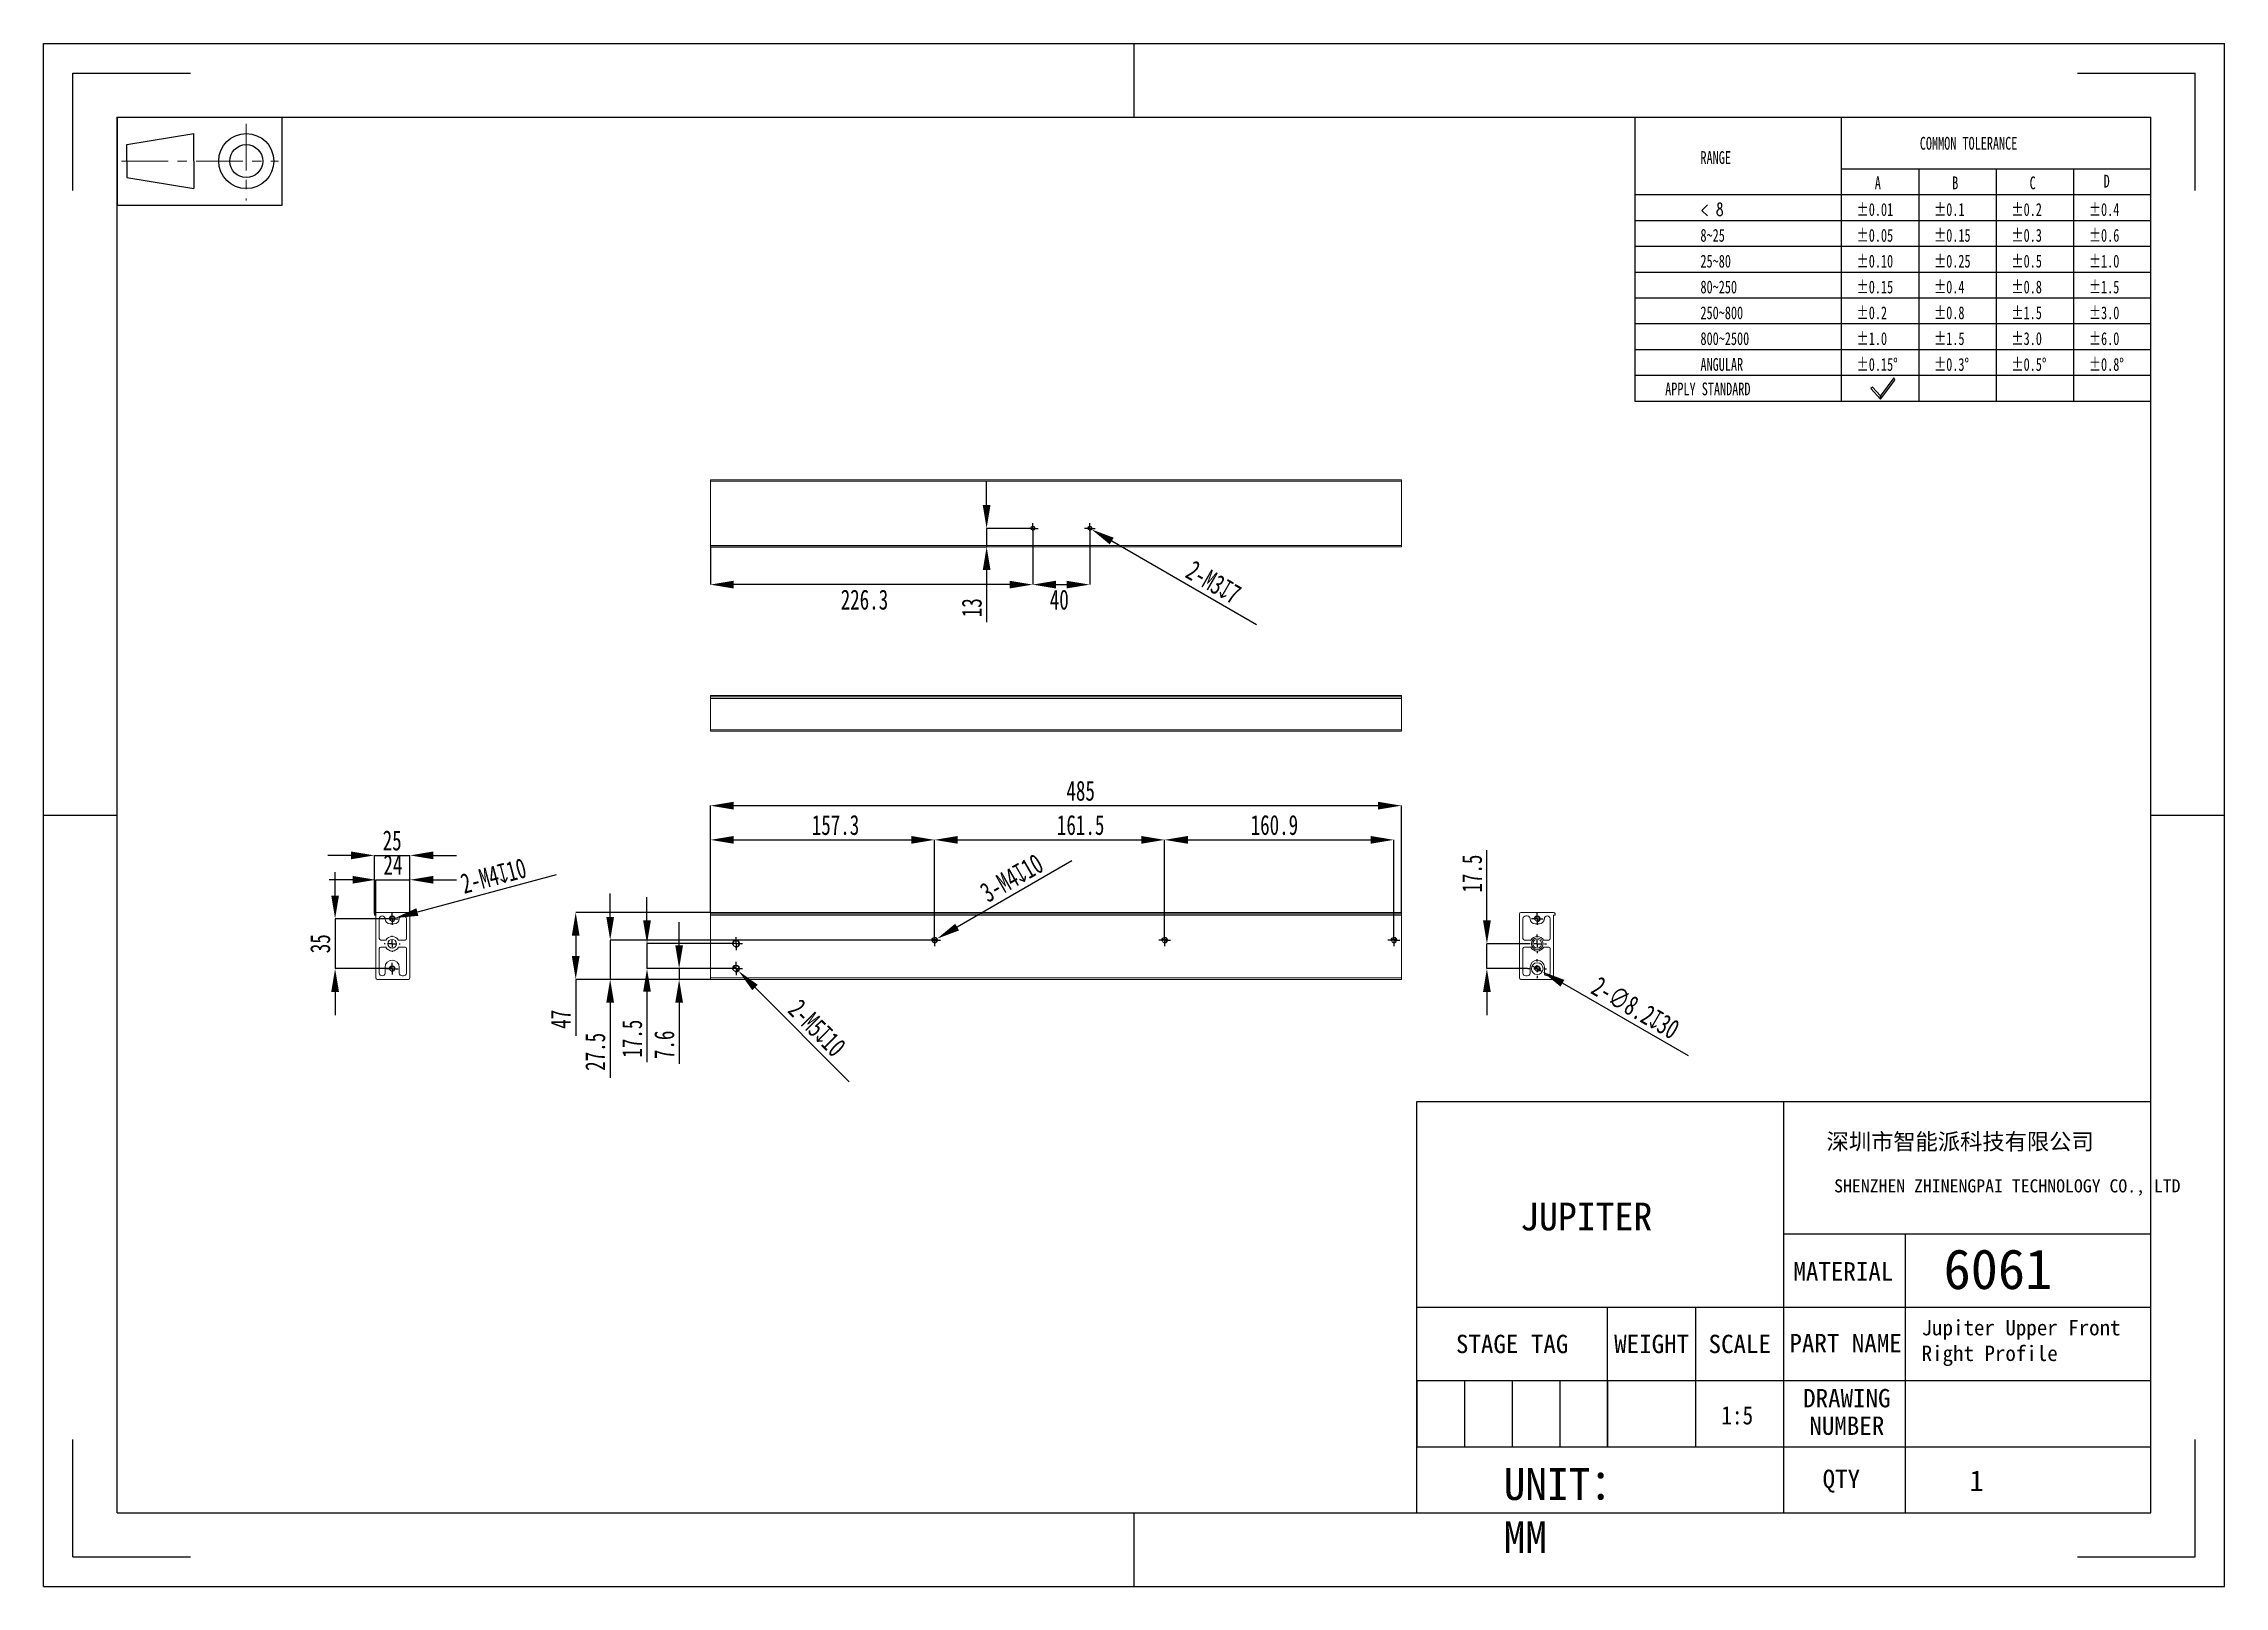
# Model space of a CAD drawing. Header units: millimetres. Extents: x 2 to 798, y 2 to 276.
# Drawn here: x 415.2 to 797.9, y 5.2 to 275.8 of the extents above; entities outside this region: 2.
import ezdxf

# ---------------------------------------------------------------- set-up
doc = ezdxf.new("R2010")
doc.units = ezdxf.units.MM
doc.header["$PDSIZE"] = -1
doc.linetypes.add('CENTER', pattern=[10.16, 6.35, -1.27, 1.27, -1.27])
doc.linetypes.add('CENTERX2', pattern=[20.32, 12.7, -2.54, 2.54, -2.54])
doc.layers.add('DEFAULT_1', color=7, linetype='CENTER', lineweight=18)
doc.layers.add('尺寸线层', color=3, linetype='Continuous', lineweight=18)
doc.layers.add('图框', color=7, linetype='Continuous')
doc.styles.add('SLDTEXTSTYLE4', font='TXT', dxfattribs={"width": 0.7})
doc.styles.add('SLDTEXTSTYLE5', font='TXT', dxfattribs={"width": 0.642857, "bigfont": 'bigfont'})
doc.styles.add('TEXTSTYLE_2', font='')
doc.styles.add('TEXTSTYLE_3', font='')
doc.styles.get('TEXTSTYLE_2').set_extended_font_data('宋体')
doc.styles.get('TEXTSTYLE_3').set_extended_font_data('宋体')
doc.dimstyles.new('SLDDIMSTYLE0', dxfattribs={"dimtxt": 3.5, "dimasz": 4.08, "dimexe": 0, "dimexo": 0.0625, "dimgap": 0.875, "dimtad": 2, "dimdec": 1, "dimlfac": 4, "dimrnd": 1e-09, "dimzin": 12, "dimdsep": 46, "dimtxsty": 'SLDTEXTSTYLE4', "dimsah": 1, "dimcen": 0.09, "dimadec": 0, "dimazin": 3, "dimtfac": 1, "dimtdec": 1, "dimtofl": 0, "dimtmove": 0, "dimatfit": 3, "dimfxl": 1, "dimfrac": 2, "dimtolj": 1, "dimtzin": 12, "dimarcsym": 0})
doc.dimstyles.new('SLDDIMSTYLE1', dxfattribs={"dimtxt": 3.5, "dimasz": 4.08, "dimexe": 0, "dimexo": 0.0625, "dimgap": 0.875, "dimtad": 2, "dimdec": 1, "dimlfac": 4, "dimrnd": 1e-09, "dimzin": 12, "dimdsep": 46, "dimtxsty": 'SLDTEXTSTYLE4', "dimsah": 1, "dimcen": 0.09, "dimadec": 0, "dimazin": 3, "dimtfac": 1, "dimtofl": 0, "dimtmove": 0, "dimatfit": 3, "dimfxl": 1, "dimfrac": 2, "dimtolj": 1, "dimtzin": 12, "dimarcsym": 0})
doc.dimstyles.new('SLDDIMSTYLE2', dxfattribs={"dimtxt": 3.5, "dimasz": 4.08, "dimexe": 0, "dimexo": 0.0625, "dimgap": 0.875, "dimtad": 2, "dimdec": 1, "dimlfac": 4, "dimrnd": 1e-09, "dimzin": 12, "dimdsep": 46, "dimtxsty": 'SLDTEXTSTYLE4', "dimsah": 1, "dimcen": 0.09, "dimadec": 0, "dimazin": 3, "dimtfac": 1, "dimtdec": 1, "dimtmove": 0, "dimatfit": 0, "dimfxl": 1, "dimfrac": 2, "dimtolj": 1, "dimtzin": 12, "dimarcsym": 0})
doc.dimstyles.new('SLDDIMSTYLE3', dxfattribs={"dimtxt": 3.5, "dimasz": 4.08, "dimexe": 0, "dimexo": 0.0625, "dimgap": 0.875, "dimtad": 2, "dimdec": 1, "dimlfac": 4, "dimrnd": 1e-09, "dimzin": 12, "dimdsep": 46, "dimtxsty": 'SLDTEXTSTYLE4', "dimblk1": 'NONE', "dimsah": 1, "dimcen": 0, "dimadec": 0, "dimazin": 3, "dimtfac": 1, "dimtdec": 1, "dimtmove": 0, "dimatfit": 3, "dimldrblk": 'NONE', "dimfxl": 1, "dimfrac": 2, "dimtolj": 1, "dimtzin": 12, "dimarcsym": 0})
doc.dimstyles.new('SLDDIMSTYLE4', dxfattribs={"dimtxt": 3.5, "dimasz": 4.08, "dimexe": 0, "dimexo": 0.0625, "dimgap": 0.875, "dimtad": 2, "dimdec": 1, "dimlfac": 4, "dimrnd": 1e-09, "dimzin": 12, "dimdsep": 46, "dimtxsty": 'SLDTEXTSTYLE4', "dimblk1": 'NONE', "dimsah": 1, "dimcen": 0, "dimadec": 0, "dimazin": 3, "dimtfac": 1, "dimtdec": 1, "dimtmove": 0, "dimatfit": 3, "dimldrblk": 'NONE', "dimfxl": 1, "dimfrac": 2, "dimtolj": 1, "dimtzin": 12, "dimarcsym": 0})

msp = doc.modelspace()

# ---------------------------------------------------------------- texts
at = {"attachment_point": 1}
for s, insert, char_height, width, style in [('RANGE', (705.984, 256.949), 2.246, 22.05942, 'SLDTEXTSTYLE4'), ('COMMON TOLERANCE', (744.476, 259.449), 2.24599, 73.94176, 'SLDTEXTSTYLE4'), ('D', (776.732, 252.81), 2.246, 3.19312, 'SLDTEXTSTYLE4'), ('A', (736.577, 252.505), 2.246, 3.245, 'SLDTEXTSTYLE4'), ('B', (750.163, 252.505), 2.246, 3.19312, 'SLDTEXTSTYLE4'), ('C', (763.748, 252.505), 2.246, 3.23085, 'SLDTEXTSTYLE4'), ('< 8', (705.984, 247.835), 2.246, 10.7794, 'SLDTEXTSTYLE5'), ('%%P0.01', (733.381, 247.835), 2.246, 15.72506, 'SLDTEXTSTYLE4'), ('%%P0.1', (746.967, 247.835), 2.246, 11.79144, 'SLDTEXTSTYLE4'), ('%%P0.2', (760.553, 247.835), 2.246, 13.41394, 'SLDTEXTSTYLE4'), ('%%P0.4', (774.139, 247.835), 2.246, 13.36206, 'SLDTEXTSTYLE4'), ('8~25', (705.984, 243.307), 2.246, 17.39473, 'SLDTEXTSTYLE4'), ('%%P0.05', (733.381, 243.307), 2.246, 17.34757, 'SLDTEXTSTYLE4'), ('%%P0.15', (746.967, 243.307), 2.246, 16.5599, 'SLDTEXTSTYLE4'), ('%%P0.3', (760.553, 243.307), 2.246, 13.41394, 'SLDTEXTSTYLE4'), ('%%P0.6', (774.139, 243.307), 2.246, 13.41394, 'SLDTEXTSTYLE4'), ('25~80', (705.984, 238.778), 2.246, 21.32836, 'SLDTEXTSTYLE4'), ('%%P0.10', (733.381, 238.778), 2.246, 15.77695, 'SLDTEXTSTYLE4'), ('%%P0.25', (746.967, 238.778), 2.246, 18.13052, 'SLDTEXTSTYLE4'), ('%%P0.5', (760.553, 238.778), 2.246, 13.41394, 'SLDTEXTSTYLE4'), ('%%P1.0', (774.139, 238.778), 2.246, 11.84332, 'SLDTEXTSTYLE4'), ('80~250', (705.984, 234.249), 2.246, 25.26198, 'SLDTEXTSTYLE4'), ('%%P0.15', (733.381, 234.249), 2.246, 16.5599, 'SLDTEXTSTYLE4'), ('%%P0.4', (746.967, 234.249), 2.246, 13.36206, 'SLDTEXTSTYLE4'), ('%%P0.8', (760.553, 234.249), 2.246, 13.41394, 'SLDTEXTSTYLE4'), ('%%P1.5', (774.139, 234.249), 2.246, 12.62627, 'SLDTEXTSTYLE4'), ('250~800', (705.984, 229.721), 2.246, 29.1956, 'SLDTEXTSTYLE4'), ('%%P0.2', (733.381, 229.721), 2.246, 13.41394, 'SLDTEXTSTYLE4'), ('%%P0.8', (746.967, 229.721), 2.246, 13.41394, 'SLDTEXTSTYLE4'), ('%%P1.5', (760.553, 229.721), 2.246, 12.62627, 'SLDTEXTSTYLE4'), ('%%P3.0', (774.139, 229.721), 2.246, 13.41394, 'SLDTEXTSTYLE4'), ('800~2500', (705.984, 225.192), 2.246, 33.12923, 'SLDTEXTSTYLE4'), ('%%P1.0', (733.381, 225.192), 2.246, 11.84332, 'SLDTEXTSTYLE4'), ('%%P1.5', (746.967, 225.192), 2.246, 12.62627, 'SLDTEXTSTYLE4'), ('%%P3.0', (760.553, 225.192), 2.246, 13.41394, 'SLDTEXTSTYLE4'), ('%%P6.0', (774.139, 225.192), 2.246, 13.41394, 'SLDTEXTSTYLE4'), ('ANGULAR', (705.984, 220.663), 2.246, 31.54446, 'SLDTEXTSTYLE4'), ('%%P0.15%%D', (733.381, 220.663), 2.246, 19.72472, 'SLDTEXTSTYLE4'), ('%%P0.3%%D', (746.967, 220.663), 2.246, 16.57876, 'SLDTEXTSTYLE4'), ('%%P0.5%%D', (760.553, 220.663), 2.246, 16.57876, 'SLDTEXTSTYLE4'), ('%%P0.8%%D', (774.139, 220.663), 2.246, 16.57876, 'SLDTEXTSTYLE4'), ('APPLY STANDARD', (699.79, 216.365), 2.24599, 64.56049, 'SLDTEXTSTYLE4')]:
    msp.add_mtext(s, dxfattribs=dict(at, insert=insert, char_height=char_height, width=width, style=style))
at = {"color": 7, "linetype": 'Continuous', "insert": (751.55, 84.663), "char_height": 2.86391, "width": 67.94821, "attachment_point": 2, "style": 'TEXTSTYLE_2'}
msp.add_mtext('深圳市智能派科技有限公司', dxfattribs=at)
at = {"color": 7, "linetype": 'Continuous', "attachment_point": 2, "line_spacing_factor": 0.9, "style": 'TEXTSTYLE_3'}
for s, insert, char_height, width in [('MATERIAL\\P ', (731.063, 62.081), 3.2212, 46.56486), ('STAGE TAG ', (672.938, 49.35), 3.2212, 38.95697), ('WEIGHT', (697.42, 49.35), 3.2212, 14.15588), ('SCALE', (712.882, 49.35), 3.2212, 14.15588), ('PART NAME', (731.456, 49.497), 3.2212, 26.98848), ('DRAWING NUMBER', (731.671, 39.842), 3.22125, 26.98848), ('QTY', (730.706, 25.689), 3.2212, 35.95561)]:
    msp.add_mtext(s, dxfattribs=dict(at, insert=insert, char_height=char_height, width=width))
at = {"insert": (709.639, 33.57), "char_height": 3.22125, "width": 7.72133, "attachment_point": 7}
msp.add_mtext('{\\W0.85;1:5}', dxfattribs=at)
at = {"layer": '尺寸线层', "attachment_point": 1}
for s, insert, char_height, width in [('SHENZHEN ZHINENGPAI TECHNOLOGY CO., LTD', (729.443, 76.61), 2.29113, 64.82652), ('JUPITER', (674.341, 72.528), 4.8671, 39.72038), ('6061', (748.654, 64.365), 7, 24.85263), ('UNIT：MM', (671.455, 25.962), 5.5885, 21.66224)]:
    msp.add_mtext(s, dxfattribs=dict(at, insert=insert, char_height=char_height, width=width))
at = {"layer": '尺寸线层', "linetype": 'CENTERX2', "insert": (744.801, 51.944), "char_height": 3.6, "width": 45.60353, "attachment_point": 1}
msp.add_mtext('{\\H0.75x;Jupiter Upper Front Right Profile}', dxfattribs=at)
at = {"layer": '尺寸线层', "ltscale": 0.2, "insert": (753.203, 25.579), "char_height": 3.65, "width": 21.89288, "attachment_point": 1}
msp.add_mtext('1\\P\\P', dxfattribs=at)

# ---------------------------------------------------------------- blocks, each defined once
blk = doc.blocks.new('96_1')
at = {"color": 7, "linetype": 'Continuous'}
for p, q in [((-11.25, 6), (-11.25, -6)), ((11.25, -6), (11.25, 6)), ((-9.93, 2.25), (-0.82, 3.75)), ((-0.82, 0), (-0.82, 3.75)), ((-9.93, 0), (-9.93, 2.25)), ((-9.93, 0), (-9.93, -2.25)), ((-0.82, 0), (-0.82, -3.75)), ((-9.93, -2.25), (-0.82, -3.75)), ((-11.25, -6), (11.25, -6))]:
    blk.add_line(p, q, dxfattribs=at)
for radius in [3.75, 2.25]:
    blk.add_circle((6.34, 0), radius, dxfattribs=at)
at = {"layer": 'DEFAULT_1', "color": 1, "linetype": 'CENTER'}
for p, q in [((6.34, 5.05), (6.34, -5.36)), ((-10.64, 0), (10.74, 0))]:
    blk.add_line(p, q, dxfattribs=at)
blk = doc.blocks.new('*D40')
at = {"layer": 'Defpoints', "color": 0, "transparency": 16777216}
for p in [(653.5, 142.15), (532.25, 123.43), (653.5, 123.43)]:
    blk.add_point(p, dxfattribs=at)
at = {"layer": '图框', "color": 0, "lineweight": -2, "transparency": 16777216}
for p, q in [((532.25, 123.49), (532.25, 142.15)), ((536.33, 142.15), (649.42, 142.15)), ((653.5, 123.49), (653.5, 142.15))]:
    blk.add_line(p, q, dxfattribs=at)
at = {"layer": '图框', "color": 0, "transparency": 16777216}
for points in [[(536.33, 142.83), (536.33, 141.47), (532.25, 142.15)], [(649.42, 142.83), (649.42, 141.47), (653.5, 142.15)]]:
    blk.add_solid(points, dxfattribs=at)
at = {"layer": '图框', "color": 0, "transparency": 16777216, "insert": (597.22, 146.52), "char_height": 3.5, "attachment_point": 2, "style": 'SLDTEXTSTYLE4'}
blk.add_mtext('\\A1;485', dxfattribs=at)
blk = doc.blocks.new('*D45')
at = {"layer": 'Defpoints', "color": 0, "transparency": 16777216}
for p in [(571.58, 136.15), (532.25, 123.43), (571.58, 118.56)]:
    blk.add_point(p, dxfattribs=at)
at = {"layer": '图框', "color": 0, "lineweight": -2, "transparency": 16777216}
for p, q in [((532.25, 123.49), (532.25, 136.15)), ((536.33, 136.15), (567.5, 136.15)), ((571.58, 118.62), (571.58, 136.15))]:
    blk.add_line(p, q, dxfattribs=at)
at = {"layer": '图框', "color": 0, "transparency": 16777216}
for points in [[(536.33, 136.83), (536.33, 135.47), (532.25, 136.15)], [(567.5, 136.83), (567.5, 135.47), (571.58, 136.15)]]:
    blk.add_solid(points, dxfattribs=at)
at = {"layer": '图框', "color": 0, "transparency": 16777216, "insert": (554.2, 140.52), "char_height": 3.5, "attachment_point": 2, "style": 'SLDTEXTSTYLE4'}
blk.add_mtext('\\A1;157.3', dxfattribs=at)
blk = doc.blocks.new('*D46')
at = {"layer": 'Defpoints', "color": 0, "transparency": 16777216}
for p in [(611.95, 136.15), (571.58, 118.56), (611.95, 118.56)]:
    blk.add_point(p, dxfattribs=at)
at = {"layer": '图框', "color": 0, "lineweight": -2, "transparency": 16777216}
for p, q in [((571.58, 118.62), (571.58, 136.15)), ((575.66, 136.15), (607.87, 136.15)), ((611.95, 118.62), (611.95, 136.15))]:
    blk.add_line(p, q, dxfattribs=at)
at = {"layer": '图框', "color": 0, "transparency": 16777216}
for points in [[(575.66, 136.83), (575.66, 135.47), (571.58, 136.15)], [(607.87, 136.83), (607.87, 135.47), (611.95, 136.15)]]:
    blk.add_solid(points, dxfattribs=at)
at = {"layer": '图框', "color": 0, "transparency": 16777216, "insert": (597.22, 140.52), "char_height": 3.5, "attachment_point": 2, "style": 'SLDTEXTSTYLE4'}
blk.add_mtext('\\A1;161.5', dxfattribs=at)
blk = doc.blocks.new('*D47')
at = {"layer": 'Defpoints', "color": 0, "transparency": 16777216}
for p in [(652.18, 136.15), (611.95, 118.56), (652.18, 118.56)]:
    blk.add_point(p, dxfattribs=at)
at = {"layer": '图框', "color": 0, "lineweight": -2, "transparency": 16777216}
for p, q in [((611.95, 118.62), (611.95, 136.15)), ((616.03, 136.15), (648.1, 136.15)), ((652.18, 118.62), (652.18, 136.15))]:
    blk.add_line(p, q, dxfattribs=at)
at = {"layer": '图框', "color": 0, "transparency": 16777216}
for points in [[(616.03, 136.83), (616.03, 135.47), (611.95, 136.15)], [(648.1, 136.83), (648.1, 135.47), (652.18, 136.15)]]:
    blk.add_solid(points, dxfattribs=at)
at = {"layer": '图框', "color": 0, "transparency": 16777216, "insert": (631.22, 140.52), "char_height": 3.5, "attachment_point": 2, "style": 'SLDTEXTSTYLE4'}
blk.add_mtext('\\A1;160.9', dxfattribs=at)
blk = doc.blocks.new('*D48')
at = {"layer": 'Defpoints', "color": 0, "transparency": 16777216}
for p in [(521.12, 117.96), (536.75, 117.96), (536.75, 113.58)]:
    blk.add_point(p, dxfattribs=at)
at = {"layer": '图框', "color": 0, "lineweight": -2, "transparency": 16777216}
for p, q in [((521.12, 122.04), (521.12, 126.12)), ((536.69, 117.96), (521.12, 117.96)), ((521.12, 117.96), (521.12, 113.58)), ((536.69, 113.58), (521.12, 113.58)), ((521.12, 109.5), (521.12, 97.14))]:
    blk.add_line(p, q, dxfattribs=at)
at = {"layer": '图框', "color": 0, "transparency": 16777216}
for points in [[(520.44, 122.04), (521.8, 122.04), (521.12, 117.96)], [(520.44, 109.5), (521.8, 109.5), (521.12, 113.58)]]:
    blk.add_solid(points, dxfattribs=at)
at = {"layer": '图框', "color": 0, "transparency": 16777216, "insert": (516.74, 101.28), "char_height": 3.5, "attachment_point": 2, "rotation": 90, "style": 'SLDTEXTSTYLE4'}
blk.add_mtext('\\A1;17.5', dxfattribs=at)
blk = doc.blocks.new('*D49')
at = {"layer": 'Defpoints', "color": 0, "transparency": 16777216}
for p in [(526.76, 111.68), (532.25, 111.68), (536.75, 113.58)]:
    blk.add_point(p, dxfattribs=at)
at = {"layer": '图框', "color": 0, "lineweight": -2, "transparency": 16777216}
for p, q in [((526.76, 117.66), (526.76, 121.74)), ((536.69, 113.58), (526.76, 113.58)), ((526.76, 113.58), (526.76, 111.68)), ((532.19, 111.68), (526.76, 111.68)), ((526.76, 107.6), (526.76, 96.87))]:
    blk.add_line(p, q, dxfattribs=at)
at = {"layer": '图框', "color": 0, "transparency": 16777216}
for points in [[(526.08, 117.66), (527.44, 117.66), (526.76, 113.58)], [(526.08, 107.6), (527.44, 107.6), (526.76, 111.68)]]:
    blk.add_solid(points, dxfattribs=at)
at = {"layer": '图框', "color": 0, "transparency": 16777216, "insert": (522.39, 100.2), "char_height": 3.5, "attachment_point": 2, "rotation": 90, "style": 'SLDTEXTSTYLE4'}
blk.add_mtext('\\A1;7.6', dxfattribs=at)
blk = doc.blocks.new('*D50')
at = {"layer": 'Defpoints', "color": 0, "transparency": 16777216}
for p in [(571.58, 118.56), (514.66, 111.68), (532.25, 111.68)]:
    blk.add_point(p, dxfattribs=at)
at = {"layer": '图框', "color": 0, "lineweight": -2, "transparency": 16777216}
for p, q in [((514.66, 122.64), (514.66, 126.72)), ((571.52, 118.56), (514.66, 118.56)), ((514.66, 118.56), (514.66, 111.68)), ((532.19, 111.68), (514.66, 111.68)), ((514.66, 107.6), (514.66, 94.42))]:
    blk.add_line(p, q, dxfattribs=at)
at = {"layer": '图框', "color": 0, "transparency": 16777216}
for points in [[(513.98, 122.64), (515.34, 122.64), (514.66, 118.56)], [(513.98, 107.6), (515.34, 107.6), (514.66, 111.68)]]:
    blk.add_solid(points, dxfattribs=at)
at = {"layer": '图框', "color": 0, "transparency": 16777216, "insert": (510.28, 98.97), "char_height": 3.5, "attachment_point": 2, "rotation": 90, "style": 'SLDTEXTSTYLE4'}
blk.add_mtext('\\A1;27.5', dxfattribs=at)
blk = doc.blocks.new('*D51')
at = {"layer": 'Defpoints', "color": 0, "transparency": 16777216}
for p in [(532.25, 123.43), (508.61, 111.68), (532.25, 111.68)]:
    blk.add_point(p, dxfattribs=at)
at = {"layer": '图框', "color": 0, "lineweight": -2, "transparency": 16777216}
for p, q in [((532.19, 123.43), (508.61, 123.43)), ((508.61, 119.35), (508.61, 115.76)), ((532.19, 111.68), (508.61, 111.68)), ((508.61, 111.68), (508.61, 101.77))]:
    blk.add_line(p, q, dxfattribs=at)
at = {"layer": '图框', "color": 0, "transparency": 16777216}
for points in [[(507.93, 119.35), (509.29, 119.35), (508.61, 123.43)], [(507.93, 115.76), (509.29, 115.76), (508.61, 111.68)]]:
    blk.add_solid(points, dxfattribs=at)
at = {"layer": '图框', "color": 0, "transparency": 16777216, "insert": (504.24, 104.68), "char_height": 3.5, "attachment_point": 2, "rotation": 90, "style": 'SLDTEXTSTYLE4'}
blk.add_mtext('\\A1;47', dxfattribs=at)
blk = doc.blocks.new('*D52')
at = {"layer": 'Defpoints', "color": 0, "transparency": 16777216}
for p in [(572.01, 118.81), (571.15, 118.31)]:
    blk.add_point(p, dxfattribs=at)
at = {"layer": '图框', "color": 0, "lineweight": -2, "transparency": 16777216}
for p, q in [((595.7, 132.48), (575.54, 120.85)), ((571.15, 118.31), (572.01, 118.81))]:
    blk.add_line(p, q, dxfattribs=at)
at = {"layer": '图框', "color": 0, "transparency": 16777216}
blk.add_solid([(575.2, 121.43), (575.88, 120.26), (572.01, 118.81)], dxfattribs=at)
at = {"layer": '图框', "color": 0, "transparency": 16777216, "insert": (579.21, 128.1), "char_height": 3.5, "attachment_point": 1, "rotation": 30, "style": 'SLDTEXTSTYLE4'}
blk.add_mtext('\\A1;3-M4{\\fGDT|b0|i0|c134|p2;x}10', dxfattribs=at)
blk = doc.blocks.new('_NONE')
blk = doc.blocks.new('*D53')
at = {"layer": 'Defpoints', "color": 0, "transparency": 16777216}
for p in [(536.31, 114.02), (537.2, 113.14)]:
    blk.add_point(p, dxfattribs=at)
at = {"layer": '图框', "color": 0, "lineweight": -2, "transparency": 16777216}
for p, q in [((536.31, 114.02), (537.2, 113.14)), ((556.61, 93.72), (540.08, 110.25))]:
    blk.add_line(p, q, dxfattribs=at)
at = {"layer": '图框', "color": 0, "transparency": 16777216}
blk.add_solid([(540.56, 110.73), (539.6, 109.77), (537.2, 113.14)], dxfattribs=at)
at = {"layer": '图框', "color": 0, "transparency": 16777216, "insert": (548.11, 108.51), "char_height": 3.5, "attachment_point": 1, "rotation": 315, "style": 'SLDTEXTSTYLE4'}
blk.add_mtext('\\A1;2-M5{\\fGDT|b0|i0|c134|p2;x}10', dxfattribs=at)
blk = doc.blocks.new('SW_CENTERMARKSYMBOL_0')
at = {"layer": '图框', "color": 0}
for p, q in [((-0.625, 0), (-1.15, 0)), ((0, 0), (-0.625, 0)), ((0, 0.625), (0, 1.15)), ((0, 0), (0, 0.625)), ((0, 0), (0, -0.625)), ((0, 0), (0.625, 0)), ((0.625, 0), (1.15, 0)), ((0, -0.625), (0, -1.15))]:
    blk.add_line(p, q, dxfattribs=at)
blk = doc.blocks.new('SW_CENTERMARKSYMBOL_1')
at = {"layer": '图框', "color": 0}
for p, q in [((-0.625, 0), (-1.15, 0)), ((0, 0), (-0.625, 0)), ((0, 0.625), (0, 1.15)), ((0, 0), (0, 0.625)), ((0, 0), (0, -0.625)), ((0, 0), (0.625, 0)), ((0.625, 0), (1.15, 0)), ((0, -0.625), (0, -1.15))]:
    blk.add_line(p, q, dxfattribs=at)
blk = doc.blocks.new('SW_CENTERMARKSYMBOL_2')
at = {"layer": '图框', "color": 0}
for p, q in [((-0.625, 0), (-1.0375, 0)), ((0, 0), (-0.625, 0)), ((0, 0.625), (0, 1.0375)), ((0, 0), (0, 0.625)), ((0, 0), (0, -0.625)), ((0, 0), (0.625, 0)), ((0.625, 0), (1.0375, 0)), ((0, -0.625), (0, -1.0375))]:
    blk.add_line(p, q, dxfattribs=at)
blk = doc.blocks.new('SW_CENTERMARKSYMBOL_3')
at = {"layer": '图框', "color": 0}
for p, q in [((-0.625, 0), (-1.0375, 0)), ((0, 0), (-0.625, 0)), ((0, 0.625), (0, 1.0375)), ((0, 0), (0, 0.625)), ((0, 0), (0, -0.625)), ((0, 0), (0.625, 0)), ((0.625, 0), (1.0375, 0)), ((0, -0.625), (0, -1.0375))]:
    blk.add_line(p, q, dxfattribs=at)
blk = doc.blocks.new('SW_CENTERMARKSYMBOL_4')
at = {"layer": '图框', "color": 0}
for p, q in [((-0.625, 0), (-1.0375, 0)), ((0, 0), (-0.625, 0)), ((0, 0.625), (0, 1.0375)), ((0, 0), (0, 0.625)), ((0, 0), (0, -0.625)), ((0, 0), (0.625, 0)), ((0.625, 0), (1.0375, 0)), ((0, -0.625), (0, -1.0375))]:
    blk.add_line(p, q, dxfattribs=at)
blk = doc.blocks.new('*D54')
at = {"layer": 'Defpoints', "color": 0, "transparency": 16777216}
for p in [(675.69, 117.93), (668.51, 113.56), (675.69, 113.56)]:
    blk.add_point(p, dxfattribs=at)
at = {"layer": '图框', "color": 0, "lineweight": -2, "transparency": 16777216}
for p, q in [((668.51, 122.01), (668.51, 134.37)), ((675.63, 117.93), (668.51, 117.93)), ((668.51, 113.56), (668.51, 117.93)), ((675.63, 113.56), (668.51, 113.56)), ((668.51, 109.48), (668.51, 105.4))]:
    blk.add_line(p, q, dxfattribs=at)
at = {"layer": '图框', "color": 0, "transparency": 16777216}
for points in [[(667.83, 122.01), (669.19, 122.01), (668.51, 117.93)], [(667.83, 109.48), (669.19, 109.48), (668.51, 113.56)]]:
    blk.add_solid(points, dxfattribs=at)
at = {"layer": '图框', "color": 0, "transparency": 16777216, "insert": (664.13, 130.23), "char_height": 3.5, "attachment_point": 2, "rotation": 90, "style": 'SLDTEXTSTYLE4'}
blk.add_mtext('\\A1;17.5', dxfattribs=at)
blk = doc.blocks.new('*D55')
at = {"layer": 'Defpoints', "color": 0, "transparency": 16777216}
for p in [(676.46, 114.07), (678.23, 113.04)]:
    blk.add_point(p, dxfattribs=at)
at = {"layer": '图框', "color": 0, "lineweight": -2, "transparency": 16777216}
for p, q in [((676.46, 114.07), (678.23, 113.04)), ((703.86, 98.25), (681.76, 111))]:
    blk.add_line(p, q, dxfattribs=at)
at = {"layer": '图框', "color": 0, "transparency": 16777216}
blk.add_solid([(682.1, 111.59), (681.42, 110.41), (678.23, 113.04)], dxfattribs=at)
at = {"layer": '图框', "color": 0, "transparency": 16777216, "insert": (688.28, 112.38), "char_height": 3.5, "attachment_point": 1, "rotation": 330, "style": 'SLDTEXTSTYLE4'}
blk.add_mtext('\\A1;2-∅8.2{\\fGDT;x}30', dxfattribs=at)
blk = doc.blocks.new('SW_CENTERMARKSYMBOL_5')
at = {"layer": '图框', "color": 0}
for p, q in [((-1.25, 0), (-1.65, 0)), ((0, 0), (-0.625, 0)), ((0, 1.25), (0, 1.65)), ((0, 0), (0, 0.625)), ((0, 0), (0, -0.625)), ((0, 0), (0.625, 0)), ((1.25, 0), (1.65, 0)), ((0, -1.25), (0, -1.65))]:
    blk.add_line(p, q, dxfattribs=at)
blk = doc.blocks.new('SW_CENTERMARKSYMBOL_6')
at = {"layer": '图框', "color": 0}
for p, q in [((-1.25, 0), (-1.65, 0)), ((0, 0), (-0.625, 0)), ((0, 1.25), (0, 1.65)), ((0, 0), (0, 0.625)), ((0, 0), (0, -0.625)), ((0, 0), (0.625, 0)), ((1.25, 0), (1.65, 0)), ((0, -1.25), (0, -1.65))]:
    blk.add_line(p, q, dxfattribs=at)
blk = doc.blocks.new('SW_CENTERMARKSYMBOL_7')
at = {"layer": '图框', "color": 0}
for p, q in [((-0.625, 0), (-1.0375, 0)), ((0, 0), (-0.625, 0)), ((0, 0.625), (0, 1.0375)), ((0, 0), (0, 0.625)), ((0, 0), (0, -0.625)), ((0, 0), (0.625, 0)), ((0.625, 0), (1.0375, 0)), ((0, -0.625), (0, -1.0375))]:
    blk.add_line(p, q, dxfattribs=at)
blk = doc.blocks.new('*D56')
at = {"layer": 'Defpoints', "color": 0, "transparency": 16777216}
for p in [(479.53, 133.43), (473.28, 123.18), (479.53, 123.18)]:
    blk.add_point(p, dxfattribs=at)
at = {"layer": '图框', "color": 0, "lineweight": -2, "transparency": 16777216}
for p, q in [((469.2, 133.43), (465.12, 133.43)), ((473.28, 123.24), (473.28, 133.43)), ((473.28, 133.43), (479.53, 133.43)), ((479.53, 123.24), (479.53, 133.43)), ((483.61, 133.43), (487.69, 133.43))]:
    blk.add_line(p, q, dxfattribs=at)
at = {"layer": '图框', "color": 0, "transparency": 16777216}
for points in [[(469.2, 134.11), (469.2, 132.75), (473.28, 133.43)], [(483.61, 134.11), (483.61, 132.75), (479.53, 133.43)]]:
    blk.add_solid(points, dxfattribs=at)
at = {"layer": '图框', "color": 0, "transparency": 16777216, "insert": (476.4, 137.81), "char_height": 3.5, "attachment_point": 2, "style": 'SLDTEXTSTYLE4'}
blk.add_mtext('\\A1;25', dxfattribs=at)
blk = doc.blocks.new('*D57')
at = {"layer": 'Defpoints', "color": 0, "transparency": 16777216}
for p in [(479.53, 129.15), (473.53, 122.93), (479.53, 123.18)]:
    blk.add_point(p, dxfattribs=at)
at = {"layer": '图框', "color": 0, "lineweight": -2, "transparency": 16777216}
for p, q in [((469.45, 129.15), (465.37, 129.15)), ((473.53, 122.99), (473.53, 129.15)), ((473.53, 129.15), (479.53, 129.15)), ((479.53, 123.24), (479.53, 129.15)), ((483.61, 129.15), (487.69, 129.15))]:
    blk.add_line(p, q, dxfattribs=at)
at = {"layer": '图框', "color": 0, "transparency": 16777216}
for points in [[(469.45, 129.83), (469.45, 128.47), (473.53, 129.15)], [(483.61, 129.83), (483.61, 128.47), (479.53, 129.15)]]:
    blk.add_solid(points, dxfattribs=at)
at = {"layer": '图框', "color": 0, "transparency": 16777216, "insert": (476.53, 133.53), "char_height": 3.5, "attachment_point": 2, "style": 'SLDTEXTSTYLE4'}
blk.add_mtext('\\A1;24', dxfattribs=at)
blk = doc.blocks.new('*D58')
at = {"layer": 'Defpoints', "color": 0, "transparency": 16777216}
for p in [(475.92, 122.18), (476.88, 122.43)]:
    blk.add_point(p, dxfattribs=at)
at = {"layer": '图框', "color": 0, "lineweight": -2, "transparency": 16777216}
for p, q in [((505.18, 130.02), (480.83, 123.49)), ((475.92, 122.18), (476.88, 122.43))]:
    blk.add_line(p, q, dxfattribs=at)
at = {"layer": '图框', "color": 0, "transparency": 16777216}
blk.add_solid([(480.65, 124.15), (481, 122.83), (476.88, 122.43)], dxfattribs=at)
at = {"layer": '图框', "color": 0, "transparency": 16777216, "insert": (488.12, 130.05), "char_height": 3.5, "attachment_point": 1, "rotation": 15, "style": 'SLDTEXTSTYLE4'}
blk.add_mtext('\\A1;2-M4{\\fGDT;x}10', dxfattribs=at)
blk = doc.blocks.new('*D59')
at = {"layer": 'Defpoints', "color": 0, "transparency": 16777216}
for p in [(476.4, 122.31), (466.39, 113.56), (476.4, 113.56)]:
    blk.add_point(p, dxfattribs=at)
at = {"layer": '图框', "color": 0, "lineweight": -2, "transparency": 16777216}
for p, q in [((466.39, 126.39), (466.39, 130.47)), ((476.34, 122.31), (466.39, 122.31)), ((466.39, 122.31), (466.39, 113.56)), ((476.34, 113.56), (466.39, 113.56)), ((466.39, 109.48), (466.39, 105.4))]:
    blk.add_line(p, q, dxfattribs=at)
at = {"layer": '图框', "color": 0, "transparency": 16777216}
for points in [[(465.71, 126.39), (467.07, 126.39), (466.39, 122.31)], [(465.71, 109.48), (467.07, 109.48), (466.39, 113.56)]]:
    blk.add_solid(points, dxfattribs=at)
at = {"layer": '图框', "color": 0, "transparency": 16777216, "insert": (462.01, 117.93), "char_height": 3.5, "attachment_point": 2, "rotation": 90, "style": 'SLDTEXTSTYLE4'}
blk.add_mtext('\\A1;35', dxfattribs=at)
blk = doc.blocks.new('SW_CENTERMARKSYMBOL_8')
at = {"layer": '图框', "color": 0}
for p, q in [((-1.25, 0), (-1.4, 0)), ((0, 0), (-0.625, 0)), ((0, 1.25), (0, 1.4)), ((0, 0), (0, 0.625)), ((0, 0), (0, -0.625)), ((0, 0), (0.625, 0)), ((1.25, 0), (1.4, 0)), ((0, -1.25), (0, -1.4))]:
    blk.add_line(p, q, dxfattribs=at)
blk = doc.blocks.new('SW_CENTERMARKSYMBOL_9')
at = {"layer": '图框', "color": 0}
for p, q in [((-0.625, 0), (-1.0375, 0)), ((0, 0), (-0.625, 0)), ((0, 0.625), (0, 1.0375)), ((0, 0), (0, 0.625)), ((0, 0), (0, -0.625)), ((0, 0), (0.625, 0)), ((0.625, 0), (1.0375, 0)), ((0, -0.625), (0, -1.0375))]:
    blk.add_line(p, q, dxfattribs=at)
blk = doc.blocks.new('SW_CENTERMARKSYMBOL_10')
at = {"layer": '图框', "color": 0}
for p, q in [((-0.625, 0), (-1.0375, 0)), ((0, 0), (-0.625, 0)), ((0, 0.625), (0, 1.0375)), ((0, 0), (0, 0.625)), ((0, 0), (0, -0.625)), ((0, 0), (0.625, 0)), ((0.625, 0), (1.0375, 0)), ((0, -0.625), (0, -1.0375))]:
    blk.add_line(p, q, dxfattribs=at)
blk = doc.blocks.new('*D41')
at = {"layer": 'Defpoints', "color": 0, "transparency": 16777216}
for p in [(588.82, 190.79), (598.82, 190.79), (598.82, 180.92)]:
    blk.add_point(p, dxfattribs=at)
at = {"layer": '图框', "color": 0, "lineweight": -2, "transparency": 16777216}
for p, q in [((588.82, 190.72), (588.82, 180.92)), ((598.82, 190.72), (598.82, 180.92)), ((592.9, 180.92), (594.74, 180.92))]:
    blk.add_line(p, q, dxfattribs=at)
at = {"layer": '图框', "color": 0, "transparency": 16777216}
for points in [[(592.9, 181.6), (592.9, 180.24), (588.82, 180.92)], [(594.74, 181.6), (594.74, 180.24), (598.82, 180.92)]]:
    blk.add_solid(points, dxfattribs=at)
at = {"layer": '图框', "color": 0, "transparency": 16777216, "insert": (593.47, 180.04), "char_height": 3.5, "attachment_point": 2, "style": 'SLDTEXTSTYLE4'}
blk.add_mtext('\\A1;40', dxfattribs=at)
blk = doc.blocks.new('*D42')
at = {"layer": 'Defpoints', "color": 0, "transparency": 16777216}
for p in [(532.25, 187.54), (588.82, 190.79), (532.25, 180.92)]:
    blk.add_point(p, dxfattribs=at)
at = {"layer": '图框', "color": 0, "lineweight": -2, "transparency": 16777216}
for p, q in [((588.82, 190.72), (588.82, 180.92)), ((532.25, 187.47), (532.25, 180.92)), ((584.74, 180.92), (536.33, 180.92))]:
    blk.add_line(p, q, dxfattribs=at)
at = {"layer": '图框', "color": 0, "transparency": 16777216}
for points in [[(536.33, 181.6), (536.33, 180.24), (532.25, 180.92)], [(584.74, 181.6), (584.74, 180.24), (588.82, 180.92)]]:
    blk.add_solid(points, dxfattribs=at)
at = {"layer": '图框', "color": 0, "transparency": 16777216, "insert": (559.28, 180.04), "char_height": 3.5, "attachment_point": 2, "style": 'SLDTEXTSTYLE4'}
blk.add_mtext('\\A1;226.3', dxfattribs=at)
blk = doc.blocks.new('*D43')
at = {"layer": 'Defpoints', "color": 0, "transparency": 16777216}
for p in [(532.25, 187.54), (580.72, 187.54), (588.82, 190.79)]:
    blk.add_point(p, dxfattribs=at)
at = {"layer": '图框', "color": 0, "lineweight": -2, "transparency": 16777216}
for p, q in [((580.72, 194.87), (580.72, 198.95)), ((532.32, 187.54), (580.72, 187.54)), ((588.75, 190.79), (580.72, 190.79)), ((580.72, 190.79), (580.72, 187.54)), ((580.72, 183.46), (580.72, 174.36))]:
    blk.add_line(p, q, dxfattribs=at)
at = {"layer": '图框', "color": 0, "transparency": 16777216}
for points in [[(580.04, 194.87), (581.4, 194.87), (580.72, 190.79)], [(580.04, 183.46), (581.4, 183.46), (580.72, 187.54)]]:
    blk.add_solid(points, dxfattribs=at)
at = {"layer": '图框', "color": 0, "transparency": 16777216, "insert": (576.35, 176.87), "char_height": 3.5, "attachment_point": 2, "rotation": 90, "style": 'SLDTEXTSTYLE4'}
blk.add_mtext('\\A1;13', dxfattribs=at)
blk = doc.blocks.new('*D44')
at = {"layer": 'Defpoints', "color": 0, "transparency": 16777216}
for p in [(598.49, 190.97), (599.14, 190.6)]:
    blk.add_point(p, dxfattribs=at)
at = {"layer": '图框', "color": 0, "lineweight": -2, "transparency": 16777216}
for p, q in [((598.49, 190.97), (599.14, 190.6)), ((628.1, 173.88), (602.67, 188.56))]:
    blk.add_line(p, q, dxfattribs=at)
at = {"layer": '图框', "color": 0, "transparency": 16777216}
blk.add_solid([(603.01, 189.15), (602.33, 187.97), (599.14, 190.6)], dxfattribs=at)
at = {"layer": '图框', "color": 0, "transparency": 16777216, "insert": (617.12, 185.35), "char_height": 3.5, "attachment_point": 1, "rotation": 330, "style": 'SLDTEXTSTYLE4'}
blk.add_mtext('\\A1;2-M3{\\fGDT|b0|i0|c134|p2;x}7', dxfattribs=at)
blk = doc.blocks.new('SW_CENTERMARKSYMBOL_11')
at = {"layer": '图框', "color": 0}
for p, q in [((-0.625, 0), (-0.9375, 0)), ((0, 0), (-0.625, 0)), ((0, 0.625), (0, 0.9375)), ((0, 0), (0, 0.625)), ((0, 0), (0, -0.625)), ((0, 0), (0.625, 0)), ((0.625, 0), (0.9375, 0)), ((0, -0.625), (0, -0.9375))]:
    blk.add_line(p, q, dxfattribs=at)
blk = doc.blocks.new('SW_CENTERMARKSYMBOL_12')
at = {"layer": '图框', "color": 0}
for p, q in [((-0.625, 0), (-0.9375, 0)), ((0, 0), (-0.625, 0)), ((0, 0.625), (0, 0.9375)), ((0, 0), (0, 0.625)), ((0, 0), (0, -0.625)), ((0, 0), (0.625, 0)), ((0.625, 0), (0.9375, 0)), ((0, -0.625), (0, -0.9375))]:
    blk.add_line(p, q, dxfattribs=at)

# ---------------------------------------------------------------- dimensions: what is measured, and where the dimension line sits
at = {"layer": '图框', "color": 3}
for base, p1, p2, dimstyle, picture, middle in [((580.724, 187.537), (588.816, 190.787), (532.254, 187.537), 'SLDDIMSTYLE2', '*D43', (580.724, 176.869)), ((668.506, 113.555), (675.694, 117.93), (675.694, 113.555), 'SLDDIMSTYLE2', '*D54', (668.506, 130.232)), ((466.389, 113.555), (476.402, 122.305), (476.402, 113.555), 'SLDDIMSTYLE2', '*D59', (466.389, 117.93)), ((514.659, 111.68), (571.579, 118.555), (532.254, 111.68), 'SLDDIMSTYLE2', '*D50', (514.659, 98.97)), ((508.612, 111.68), (532.254, 123.43), (532.254, 111.68), 'SLDDIMSTYLE0', '*D51', (508.612, 104.684)), ((521.118, 117.955), (536.754, 113.58), (536.754, 117.955), 'SLDDIMSTYLE2', '*D48', (521.118, 101.279)), ((526.761, 111.68), (536.754, 113.58), (532.254, 111.68), 'SLDDIMSTYLE2', '*D49', (526.761, 100.195))]:
    dim = msp.add_linear_dim(base=base, p1=p1, p2=p2, angle=90, dimstyle=dimstyle, dxfattribs=at)
    dim.commit()
    dim.dimension.update_dxf_attribs({"geometry": picture, "text_midpoint": middle, "dimtype": 160})
for base, p1, p2, dimstyle, picture, middle in [((532.253505319, 180.915929437), (588.816005319, 190.786930759), (532.253505319, 187.536930759), 'SLDDIMSTYLE0', '*D42', (559.275064367, 180.915929437)), ((598.816, 180.916), (588.816, 190.787), (598.816, 190.787), 'SLDDIMSTYLE2', '*D41', (593.467, 180.916)), ((653.504, 142.147), (532.254, 123.43), (653.504, 123.43), 'SLDDIMSTYLE0', '*D40', (597.221, 142.147)), ((479.527, 133.43), (473.277, 123.18), (479.527, 123.18), 'SLDDIMSTYLE2', '*D56', (476.402, 133.43)), ((571.579, 136.147), (532.254, 123.43), (571.579, 118.555), 'SLDDIMSTYLE0', '*D45', (554.197, 136.147)), ((611.954, 136.147), (571.579, 118.555), (611.954, 118.555), 'SLDDIMSTYLE1', '*D46', (597.221, 136.147)), ((652.179, 136.147), (611.954, 118.555), (652.179, 118.555), 'SLDDIMSTYLE0', '*D47', (631.217, 136.147)), ((479.527, 129.152), (473.527, 122.93), (479.527, 123.18), 'SLDDIMSTYLE2', '*D57', (476.527, 129.152))]:
    dim = msp.add_linear_dim(base=base, p1=p1, p2=p2, dimstyle=dimstyle, dxfattribs=at)
    dim.commit()
    dim.dimension.update_dxf_attribs({"geometry": picture, "text_midpoint": middle, "dimtype": 160})
for p1, p2, text, picture, middle in [((598.491, 190.974), (599.141, 190.599), '2-M3{\\fGDT|b0|i0|c134|p2;x}7', '*D44', (621.123, 177.908)), ((571.145, 118.305), (572.012, 118.805), '3-M4{\\fGDT|b0|i0|c134|p2;x}10', '*D52', (588.184, 128.142)), ((536.312, 114.022), (537.195, 113.138), '2-M5{\\fGDT|b0|i0|c134|p2;x}10', '*D53', (550.482, 99.852))]:
    dim = msp.add_diameter_dim_2p(p1=p1, p2=p2, text=text, dimstyle='SLDDIMSTYLE3', dxfattribs=at)
    dim.commit()
    dim.dimension.update_dxf_attribs({"geometry": picture, "text_midpoint": middle, "dimtype": 163})
dim = msp.add_diameter_dim_2p(p1=(475.919, 122.176), p2=(476.885, 122.435), text='2-M4{\\fGDT;x}10', dimstyle='SLDDIMSTYLE4', override={"dimpost": '<>'}, dxfattribs=at)
dim.commit()
dim.dimension.update_dxf_attribs({"geometry": '*D58', "text_midpoint": (496.801, 127.771), "dimtype": 163})
dim = msp.add_diameter_dim_2p(p1=(676.456, 114.068), p2=(678.231, 113.043), text='2-<>{\\fGDT;x}30', dimstyle='SLDDIMSTYLE3', dxfattribs=at)
dim.commit()
dim.dimension.update_dxf_attribs({"geometry": '*D55', "text_midpoint": (695.908, 105.911)})

# ---------------------------------------------------------------- linework, layer by layer
at = {"color": 7, "linetype": 'Continuous'}
for p, q in [((415.239, 5.219), (415.239, 275.804)), ((415.239, 275.804), (797.923, 275.804)), ((606.581, 262.919), (606.581, 275.804)), ((797.923, 5.219), (797.923, 275.804)), ((420.393, 250.034), (420.393, 270.65)), ((420.393, 270.65), (441.009, 270.65)), ((772.153, 270.65), (792.769, 270.65)), ((792.769, 250.034), (792.769, 270.65)), ((428.124, 18.104), (428.124, 262.919)), ((428.124, 262.919), (785.038, 262.919)), ((785.038, 18.104), (785.038, 262.919)), ((415.239, 140.511), (428.124, 140.511)), ((785.038, 140.511), (797.923, 140.511)), ((420.393, 10.373), (420.393, 30.989)), ((792.769, 10.373), (792.769, 30.989)), ((428.124, 18.104), (785.038, 18.104)), ((606.581, 5.219), (606.581, 18.104)), ((420.393, 10.373), (441.009, 10.373)), ((772.153, 10.373), (792.769, 10.373)), ((415.239, 5.219), (797.923, 5.219))]:
    msp.add_line(p, q, dxfattribs=at)
for p, q in [((694.465, 262.919), (694.465, 213.104)), ((730.694, 262.919), (730.694, 213.104)), ((730.694, 253.861), (785.038, 253.861)), ((744.28, 253.861), (744.28, 213.104)), ((757.866, 253.861), (757.866, 213.104)), ((771.452, 253.861), (771.452, 213.104)), ((694.465, 249.333), (785.038, 249.333)), ((694.465, 244.804), (785.038, 244.804)), ((694.465, 240.275), (785.038, 240.275)), ((694.465, 235.747), (785.038, 235.747)), ((694.465, 231.218), (785.038, 231.218)), ((694.465, 226.69), (785.038, 226.69)), ((694.465, 222.161), (785.038, 222.161)), ((694.465, 217.632), (785.038, 217.632)), ((736.165, 215.557), (735.896, 215.315)), ((735.896, 215.315), (737.593, 213.431)), ((737.565, 214.003), (736.165, 215.557)), ((739.896, 217.165), (737.565, 214.003)), ((737.593, 213.431), (740.079, 216.802)), ((740.079, 216.802), (739.896, 217.165)), ((694.465, 213.104), (785.038, 213.104)), ((737.593, 213.431), (737.565, 214.003)), ((737.565, 214.003), (737.593, 213.431))]:
    msp.add_line(p, q)
at = {"color": 7, "linetype": 'Continuous', "lineweight": 15}
for p, q in [((532.254, 199.287), (653.504, 199.287)), ((532.254, 199.037), (532.254, 199.287)), ((653.504, 199.037), (532.254, 199.037)), ((532.254, 187.787), (532.254, 199.037)), ((653.504, 199.037), (653.504, 199.287)), ((653.504, 199.037), (653.504, 187.787)), ((532.254, 187.787), (653.504, 187.787)), ((532.254, 187.537), (532.254, 187.787)), ((653.504, 187.537), (532.254, 187.537)), ((653.504, 187.537), (653.504, 187.787)), ((532.254, 161.458), (653.504, 161.458)), ((532.254, 161.208), (532.254, 161.458)), ((532.254, 161.208), (653.504, 161.208)), ((532.254, 160.958), (532.254, 161.208)), ((653.504, 160.958), (532.254, 160.958)), ((532.254, 155.458), (532.254, 160.958)), ((653.504, 161.458), (653.504, 161.208)), ((653.504, 160.958), (653.504, 161.208)), ((653.504, 160.958), (653.504, 155.458)), ((532.254, 155.458), (653.504, 155.458)), ((532.254, 155.208), (532.254, 155.458)), ((653.504, 155.208), (532.254, 155.208)), ((653.504, 155.208), (653.504, 155.458)), ((473.277, 123.18), (473.277, 122.93)), ((473.277, 122.93), (473.527, 122.93)), ((473.527, 123.43), (479.277, 123.43)), ((473.527, 122.93), (473.527, 111.93)), ((478.155, 122.813), (478.405, 122.813)), ((479.527, 111.93), (479.527, 123.18)), ((532.254, 123.43), (653.504, 123.43)), ((532.254, 123.18), (532.254, 123.43)), ((653.504, 123.18), (532.254, 123.18)), ((532.254, 122.93), (532.254, 123.18)), ((532.254, 122.93), (653.504, 122.93)), ((532.254, 111.93), (532.254, 122.93)), ((653.504, 123.18), (653.504, 123.43)), ((653.504, 123.18), (653.504, 122.93)), ((653.504, 122.93), (653.504, 111.93)), ((674.219, 123.18), (674.219, 111.93)), ((674.469, 123.43), (680.219, 123.43)), ((675.591, 122.813), (675.341, 122.813)), ((680.219, 122.93), (680.469, 122.93)), ((680.219, 111.93), (680.219, 122.93)), ((680.469, 122.93), (680.469, 123.18)), ((474.148, 118.831), (474.148, 122.312)), ((476.026, 121.436), (476.778, 121.436)), ((478.906, 122.312), (478.906, 118.831)), ((674.84, 122.312), (674.84, 118.831)), ((677.719, 121.436), (676.968, 121.436)), ((679.597, 118.831), (679.597, 122.312)), ((474.148, 112.797), (474.148, 117.079)), ((475.303, 118.581), (474.398, 118.581)), ((474.398, 117.329), (475.275, 117.329)), ((478.656, 118.581), (477.501, 118.581)), ((477.529, 117.329), (478.656, 117.329)), ((478.906, 117.079), (478.906, 112.797)), ((674.84, 117.079), (674.84, 112.797)), ((675.09, 118.581), (676.245, 118.581)), ((676.217, 117.329), (675.09, 117.329)), ((678.442, 118.581), (679.347, 118.581)), ((679.347, 117.329), (678.471, 117.329)), ((679.597, 112.797), (679.597, 117.079)), ((473.777, 111.68), (479.277, 111.68)), ((475.15, 113.799), (475.15, 112.797)), ((475.188, 114.105), (475.186, 114.105)), ((477.654, 112.797), (477.654, 113.799)), ((478.405, 112.296), (478.155, 112.296)), ((532.254, 111.93), (653.504, 111.93)), ((532.254, 111.68), (532.254, 111.93)), ((653.504, 111.68), (532.254, 111.68)), ((653.504, 111.68), (653.504, 111.93)), ((674.469, 111.68), (679.969, 111.68)), ((675.341, 112.296), (675.591, 112.296)), ((676.092, 112.797), (676.092, 113.799)), ((678.559, 114.105), (678.558, 114.105)), ((678.596, 113.799), (678.596, 112.797))]:
    msp.add_line(p, q, dxfattribs=at)
at = {"color": 2, "linetype": 'Continuous'}
for p, q in [((656.188, 54.182), (656.188, 90.26)), ((656.188, 54.182), (656.188, 90.26)), ((656.188, 90.26), (720.613, 90.26)), ((720.613, 41.297), (720.613, 90.26)), ((720.613, 67.067), (720.613, 90.26)), ((720.613, 90.26), (785.038, 90.26)), ((720.613, 54.182), (720.613, 90.26)), ((785.038, 67.067), (785.038, 90.26)), ((720.613, 67.067), (785.038, 67.067)), ((741.903, 67.067), (741.903, 18.104)), ((785.038, 41.297), (785.038, 67.067)), ((656.188, 18.104), (656.188, 54.182)), ((656.188, 54.182), (720.613, 54.182)), ((656.188, 41.297), (656.188, 54.182)), ((656.188, 54.182), (689.689, 54.182)), ((689.689, 41.297), (689.689, 54.182)), ((689.689, 41.297), (689.689, 54.182)), ((689.689, 54.182), (720.613, 54.182)), ((705.151, 41.297), (705.151, 54.182)), ((720.613, 54.182), (785.038, 54.182)), ((720.613, 41.297), (720.613, 54.182)), ((656.188, 29.7), (656.188, 41.297)), ((656.188, 41.297), (689.689, 41.297)), ((656.188, 41.297), (689.689, 41.297)), ((656.188, 41.297), (689.689, 41.297)), ((656.188, 41.297), (656.188, 29.7)), ((664.563, 41.297), (664.563, 29.7)), ((672.938, 41.297), (672.938, 29.7)), ((681.314, 41.297), (681.314, 29.7)), ((689.689, 29.7), (689.689, 41.297)), ((689.689, 29.7), (689.689, 41.297)), ((689.689, 41.297), (720.613, 41.297)), ((689.689, 41.297), (720.613, 41.297)), ((689.689, 41.297), (689.689, 29.7)), ((705.151, 29.7), (705.151, 41.297)), ((720.613, 18.104), (720.613, 41.297)), ((720.613, 41.297), (785.038, 41.297)), ((720.613, 41.297), (785.038, 41.297)), ((720.613, 29.7), (720.613, 41.297)), ((785.038, 18.104), (785.038, 41.297)), ((656.188, 18.104), (656.188, 29.7)), ((656.188, 29.7), (720.613, 29.7)), ((656.188, 29.7), (689.689, 29.7)), ((656.188, 29.7), (689.689, 29.7)), ((689.689, 29.7), (720.613, 29.7)), ((720.613, 18.104), (720.613, 29.7)), ((720.613, 29.7), (785.038, 29.7)), ((553.108, 18.104), (584.032, 18.104)), ((584.032, 18.104), (604.648, 18.104)), ((604.648, 18.104), (635.572, 18.104)), ((635.572, 18.104), (656.188, 18.104)), ((656.188, 18.104), (720.613, 18.104)), ((720.613, 18.104), (785.038, 18.104))]:
    msp.add_line(p, q, dxfattribs=at)
at = {"color": 7, "linetype": 'Continuous', "lineweight": 15}
for centre, radius in [((588.816, 190.787), 0.312), ((598.816, 190.787), 0.313), ((476.402, 122.305), 0.413), ((677.344, 122.305), 0.413), ((476.402, 117.93), 0.775), ((571.579, 118.555), 0.412), ((611.954, 118.555), 0.412), ((652.179, 118.555), 0.412), ((677.344, 117.93), 1.025), ((677.344, 117.93), 0.775), ((536.754, 117.955), 0.525), ((476.402, 113.555), 0.412), ((536.754, 113.58), 0.525), ((677.344, 113.555), 1.025), ((677.344, 113.555), 0.413)]:
    msp.add_circle(centre, radius, dxfattribs=at)
at = {"color": 7, "linetype": 'Continuous', "lineweight": 0}
for centre, radius in [((588.816, 190.787), 0.375), ((598.816, 190.787), 0.375), ((476.402, 122.305), 0.5), ((677.344, 122.305), 0.5), ((571.579, 118.555), 0.5), ((611.954, 118.555), 0.5), ((652.179, 118.555), 0.5), ((536.754, 117.955), 0.625), ((476.402, 113.555), 0.5), ((536.754, 113.58), 0.625), ((677.344, 113.555), 0.5)]:
    msp.add_arc(centre, radius, 255, 195, dxfattribs=at)
at = {"color": 7, "linetype": 'Continuous', "lineweight": 15}
for centre, radius, start, end in [((473.527, 123.18), 0.25, 90, 180), ((474.649, 122.312), 0.501, 0, 180), ((478.155, 122.312), 0.501, 90, 180), ((478.405, 122.312), 0.501, 360, 90), ((479.277, 123.18), 0.25, 0, 90), ((674.469, 123.18), 0.25, 90, 180), ((675.341, 122.312), 0.501, 90, 180), ((675.591, 122.312), 0.501, 360, 90), ((679.097, 122.312), 0.501, 0, 180), ((680.219, 123.18), 0.25, 0, 90), ((474.398, 118.831), 0.25, 180, 270), ((476.026, 122.312), 0.876, 180, 270), ((476.402, 117.93), 1.277, 30.65077, 149.34923), ((476.778, 122.312), 0.876, 270, 0), ((478.656, 118.831), 0.25, 270, 0), ((675.09, 118.831), 0.25, 180, 270), ((676.968, 122.312), 0.876, 180, 270), ((677.344, 117.93), 1.277, 30.65077, 149.34923), ((677.719, 122.312), 0.876, 270, 0), ((679.347, 118.831), 0.25, 270, 0), ((474.398, 117.079), 0.25, 90, 180), ((476.402, 113.799), 1.252, 0, 180), ((476.402, 117.93), 1.277, 208.07249, 331.92751), ((478.656, 117.079), 0.25, 0, 90), ((675.09, 117.079), 0.25, 90, 180), ((677.344, 113.799), 1.252, 0, 180), ((677.344, 117.93), 1.277, 208.07249, 331.92751), ((679.347, 117.079), 0.25, 0, 90), ((473.777, 111.93), 0.25, 180, 270), ((474.649, 112.797), 0.501, 180, 0), ((478.155, 112.797), 0.501, 180, 270), ((478.405, 112.797), 0.501, 270, 0), ((479.277, 111.93), 0.25, 270, 0), ((674.469, 111.93), 0.25, 180, 270), ((675.341, 112.797), 0.501, 180, 270), ((675.591, 112.797), 0.501, 270, 0), ((679.097, 112.797), 0.501, 180, 0), ((679.969, 111.93), 0.25, 270, 0)]:
    msp.add_arc(centre, radius, start, end, dxfattribs=at)
for points, knots in [([(571.171, 118.622), (571.238, 118.638), (571.343, 118.665), (571.483, 118.682), (571.59, 118.686), (571.764, 118.676), (571.888, 118.646), (571.986, 118.622)], [0, 0, 0, 0, 0.26075749, 0.40992555, 0.51242347, 0.61508734, 1, 1, 1, 1]), ([(611.546, 118.622), (611.61, 118.64), (611.675, 118.654), (611.775, 118.671), (611.809, 118.675), (611.88, 118.682), (611.917, 118.684), (611.992, 118.684), (612.029, 118.682), (612.1, 118.675), (612.134, 118.671), (612.233, 118.654), (612.297, 118.64), (612.361, 118.622)], [0, 0, 0, 0, 0.25, 0.25, 0.375, 0.375, 0.5, 0.5, 0.625, 0.625, 0.75, 0.75, 1, 1, 1, 1]), ([(651.771, 118.622), (651.835, 118.64), (651.9, 118.654), (652, 118.671), (652.034, 118.675), (652.105, 118.682), (652.142, 118.684), (652.217, 118.684), (652.254, 118.682), (652.325, 118.675), (652.359, 118.671), (652.458, 118.654), (652.522, 118.64), (652.586, 118.622)], [0, 0, 0, 0, 0.25, 0.25, 0.375, 0.375, 0.5, 0.5, 0.625, 0.625, 0.75, 0.75, 1, 1, 1, 1])]:
    msp.add_open_spline(points, degree=3, knots=knots, dxfattribs=at)
at = {"layer": '图框', "lineweight": 0}
for q in [(2.5, 12.5), (12.5, 2.5)]:
    msp.add_line((2.5, 2.5), q, dxfattribs=at)

# ---------------------------------------------------------------- block references
at = {"color": 2, "linetype": 'Continuous', "xscale": 1.288499418886255, "yscale": 1.288499418886255, "zscale": 1.288499418886255}
msp.add_blockref('96_1', (442.632, 255.208), dxfattribs=at)
at = {"layer": '图框'}
for name, p in [('SW_CENTERMARKSYMBOL_11', (588.816, 190.787)), ('SW_CENTERMARKSYMBOL_12', (598.816, 190.787)), ('SW_CENTERMARKSYMBOL_10', (476.402, 122.305)), ('SW_CENTERMARKSYMBOL_7', (677.344, 122.305)), ('SW_CENTERMARKSYMBOL_8', (476.402, 117.93)), ('SW_CENTERMARKSYMBOL_1', (536.754, 117.955)), ('SW_CENTERMARKSYMBOL_3', (571.579, 118.555)), ('SW_CENTERMARKSYMBOL_2', (611.954, 118.555)), ('SW_CENTERMARKSYMBOL_4', (652.179, 118.555)), ('SW_CENTERMARKSYMBOL_5', (677.344, 117.93)), ('SW_CENTERMARKSYMBOL_6', (677.344, 113.555)), ('SW_CENTERMARKSYMBOL_9', (476.402, 113.555)), ('SW_CENTERMARKSYMBOL_0', (536.754, 113.58))]:
    msp.add_blockref(name, p, dxfattribs=at)

msp.set_redraw_order([(e.dxf.handle, doc.entitydb.next_handle()) for e in msp.query("TEXT MTEXT ATTDEF DIMENSION ARC_DIMENSION")])  # texts and dimensions are drawn at this point

doc.saveas('drawing.dxf')
